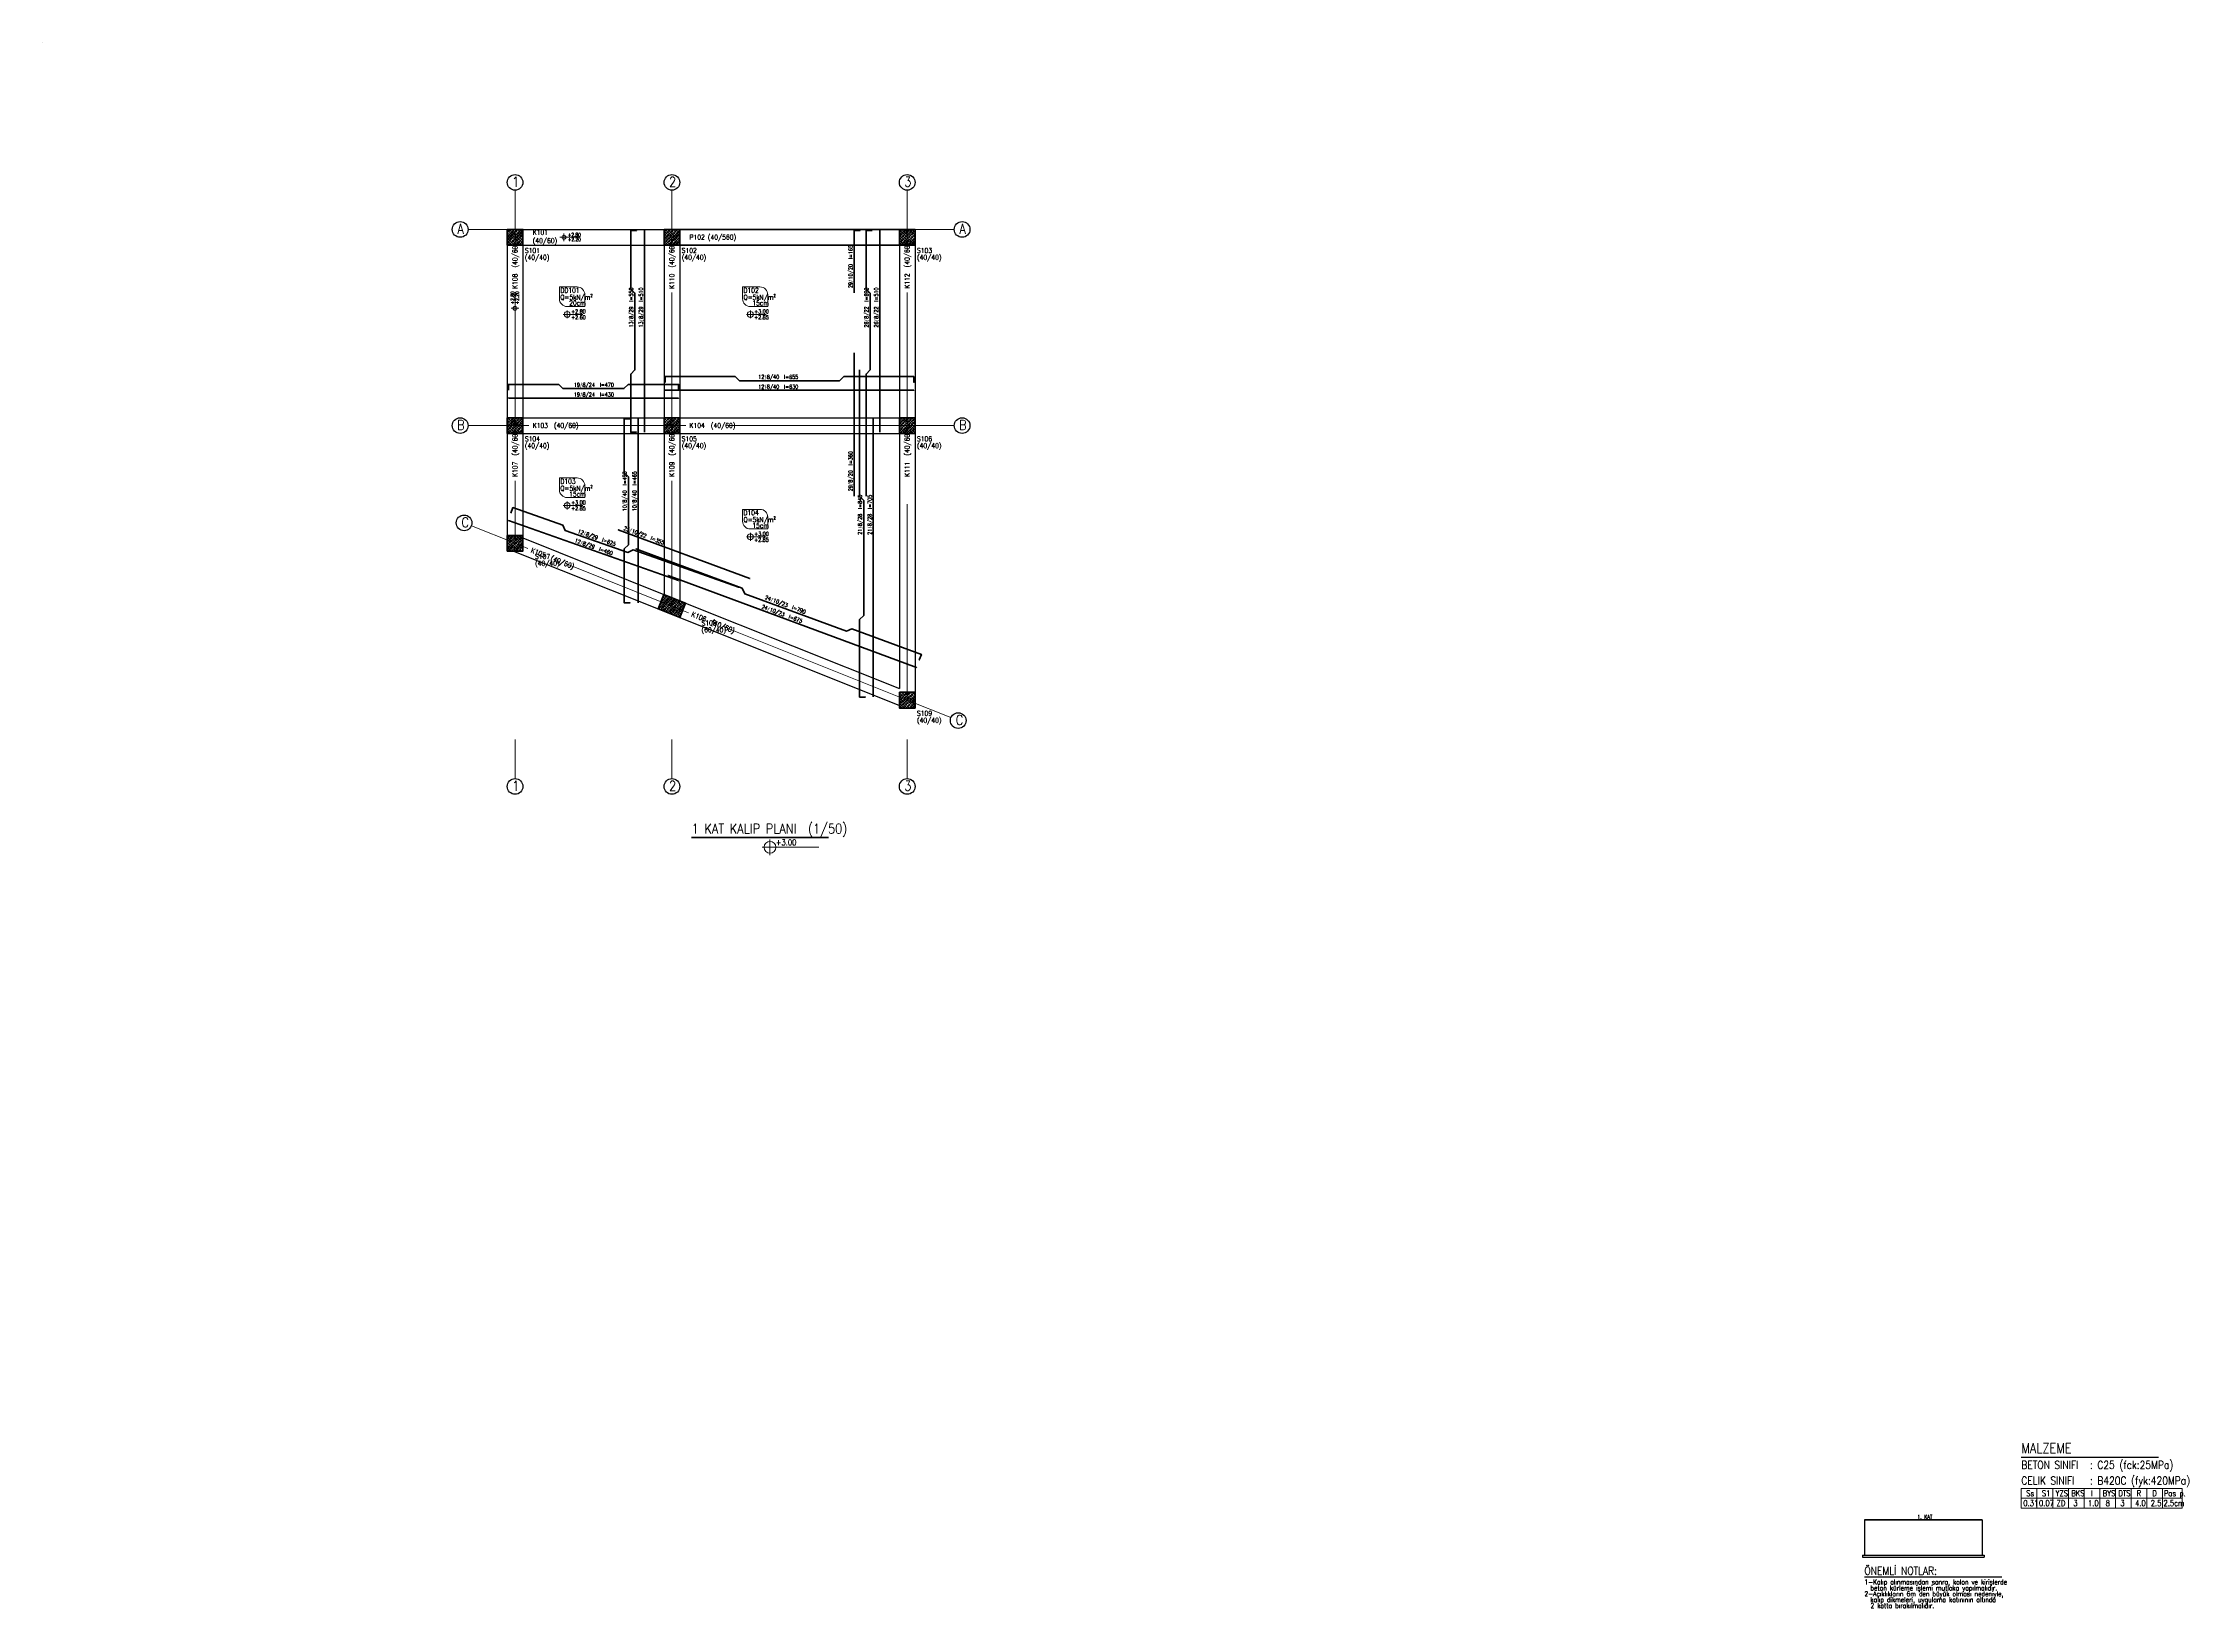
# Model space of a CAD drawing. Extents: x 0 to 1.09, y 0.04 to 0.84.
import ezdxf

# ---------------------------------------------------------------- set-up
doc = ezdxf.new("R2010")
doc.units = 0
doc.linetypes.add('CENTER', pattern=[0.0065, 0.002, -0.001, 0.0005, -0.001, 0.002])
for name, color, linetype, lineweight in [('AXIS2', 1, 'Continuous', 20), ('AXIS3', 2, 'Continuous', 30), ('AXIS4', 3, 'Continuous', 50), ('BEAM2', 1, 'Continuous', 20), ('BEAM3', 2, 'Continuous', 30), ('BEAM4', 3, 'Continuous', 50), ('COLUMN3', 2, 'Continuous', 30), ('COLUMN4', 3, 'Continuous', 50), ('DETAIL2', 1, 'Continuous', 20), ('DETAIL3', 2, 'Continuous', 30), ('DETAIL4', 3, 'Continuous', 50), ('LGP-SLAB2', 1, 'Continuous', 20), ('LGP-SLAB3', 6, 'Continuous', 30), ('MATERIAL2', 1, 'Continuous', 20), ('MATERIAL3', 2, 'Continuous', 30), ('MATERIAL4', 3, 'Continuous', 50), ('REBAR', 4, 'Continuous', 50), ('REBAR2', 1, 'Continuous', 20)]:
    doc.layers.add(name, color=color, linetype=linetype, lineweight=lineweight)
doc.styles.add('stastyle', font='RomanSTA.ttf')
pattern_1 = [(45, (0, 0), (-0.0008838835, 0.0008838835), []), (45, (0.0008839, 0), (-0.0008838835, 0.0008838835), [0.000625, -0.0003125])]

msp = doc.modelspace()

# ---------------------------------------------------------------- hatches: boundary and pattern name
h = msp.add_hatch()
h.set_pattern_fill('ANSI33', color=1, scale=0.005, style=0, pattern_type=0)
h.set_pattern_definition(pattern_1)
h.paths.add_polyline_path([(0.2368, 0.7459), (0.2448, 0.7459), (0.2448, 0.7379), (0.2368, 0.7379)], flags=0)
h = msp.add_hatch()
h.set_pattern_fill('ANSI33', color=1, scale=0.005, style=0, pattern_type=0)
h.set_pattern_definition(pattern_1)
h.paths.add_polyline_path([(0.3168, 0.7459), (0.3248, 0.7459), (0.3248, 0.7379), (0.3168, 0.7379)], flags=0)
h = msp.add_hatch()
h.set_pattern_fill('ANSI33', color=1, scale=0.005, style=0, pattern_type=0)
h.set_pattern_definition(pattern_1)
h.paths.add_polyline_path([(0.4368, 0.7459), (0.4448, 0.7459), (0.4448, 0.7379), (0.4368, 0.7379)], flags=0)
h = msp.add_hatch()
h.set_pattern_fill('ANSI33', color=1, scale=0.005, style=0, pattern_type=0)
h.set_pattern_definition(pattern_1)
h.paths.add_polyline_path([(0.2368, 0.6499), (0.2448, 0.6499), (0.2448, 0.6419), (0.2368, 0.6419)], flags=0)
h = msp.add_hatch()
h.set_pattern_fill('ANSI33', color=1, scale=0.005, style=0, pattern_type=0)
h.set_pattern_definition(pattern_1)
h.paths.add_polyline_path([(0.3168, 0.6499), (0.3248, 0.6499), (0.3248, 0.6419), (0.3168, 0.6419)], flags=0)
h = msp.add_hatch()
h.set_pattern_fill('ANSI33', color=1, scale=0.005, style=0, pattern_type=0)
h.set_pattern_definition(pattern_1)
h.paths.add_polyline_path([(0.4368, 0.6499), (0.4448, 0.6499), (0.4448, 0.6419), (0.4368, 0.6419)], flags=0)
h = msp.add_hatch()
h.set_pattern_fill('ANSI33', color=1, scale=0.005, style=0, pattern_type=0)
h.set_pattern_definition(pattern_1)
h.paths.add_polyline_path([(0.2368, 0.5899), (0.2448, 0.5899), (0.2448, 0.5819), (0.2368, 0.5819)], flags=0)
h = msp.add_hatch()
h.set_pattern_fill('ANSI33', color=1, scale=0.005, style=0, pattern_type=0)
h.set_pattern_definition(pattern_1)
h.paths.add_polyline_path([(0.3167, 0.5598), (0.3278, 0.5554), (0.3249, 0.548), (0.3137, 0.5524)], flags=0)
h = msp.add_hatch()
h.set_pattern_fill('ANSI33', color=1, scale=0.005, style=0, pattern_type=0)
h.set_pattern_definition(pattern_1)
h.paths.add_polyline_path([(0.4368, 0.5099), (0.4448, 0.5099), (0.4448, 0.5019), (0.4368, 0.5019)], flags=0)

# ---------------------------------------------------------------- linework, layer by layer
at = {"layer": 'AXIS2', "color": 1, "linetype": 'CENTER'}
for p, q in [((0.2408, 0.7659), (0.2408, 0.7459)), ((0.3208, 0.7659), (0.3208, 0.7459)), ((0.4408, 0.7659), (0.4408, 0.7459)), ((0.2168, 0.7459), (0.2408, 0.7459)), ((0.2408, 0.7459), (0.3208, 0.7459)), ((0.2408, 0.7349), (0.2408, 0.7459)), ((0.3208, 0.7459), (0.4408, 0.7459)), ((0.3208, 0.7349), (0.3208, 0.7459)), ((0.4408, 0.7349), (0.4408, 0.7459)), ((0.4648, 0.7459), (0.4408, 0.7459)), ((0.2408, 0.6459), (0.2408, 0.7137)), ((0.3208, 0.6459), (0.3208, 0.7137)), ((0.4408, 0.6459), (0.4408, 0.7137)), ((0.2168, 0.6459), (0.2408, 0.6459)), ((0.2408, 0.6459), (0.2479, 0.6459)), ((0.2408, 0.6389), (0.2408, 0.6459)), ((0.2691, 0.6459), (0.3208, 0.6459)), ((0.3208, 0.6459), (0.3279, 0.6459)), ((0.3208, 0.6389), (0.3208, 0.6459)), ((0.3491, 0.6459), (0.4408, 0.6459)), ((0.4408, 0.6389), (0.4408, 0.6459)), ((0.4648, 0.6459), (0.4408, 0.6459)), ((0.2408, 0.5859), (0.2408, 0.6177)), ((0.3208, 0.5539), (0.3208, 0.6177)), ((0.4408, 0.5059), (0.4408, 0.6177)), ((0.2185, 0.5948), (0.2408, 0.5859)), ((0.2408, 0.5859), (0.2473, 0.5833)), ((0.267, 0.5754), (0.3208, 0.5539)), ((0.3208, 0.5539), (0.3292, 0.5505)), ((0.3489, 0.5426), (0.4408, 0.5059)), ((0.4631, 0.497), (0.4408, 0.5059)), ((0.2408, 0.4659), (0.2408, 0.4859)), ((0.3208, 0.4659), (0.3208, 0.4859)), ((0.4408, 0.4659), (0.4408, 0.4859))]:
    msp.add_line(p, q, dxfattribs=at)
at = {"layer": 'AXIS3', "color": 2}
for centre in [(0.2408, 0.7699), (0.3208, 0.7699), (0.4408, 0.7699), (0.2128, 0.7459), (0.4688, 0.7459), (0.2128, 0.6459), (0.4688, 0.6459), (0.2148, 0.5963), (0.4668, 0.4955), (0.2408, 0.4619), (0.3208, 0.4619), (0.4408, 0.4619)]:
    msp.add_circle(centre, 0.004, dxfattribs=at)
at = {"layer": 'BEAM2', "color": 1}
for p, q in [((0.2637, 0.7419), (0.2737, 0.7419)), ((0.2657, 0.7439), (0.2657, 0.7399)), ((0.2408, 0.7037), (0.2408, 0.7137)), ((0.2428, 0.7057), (0.2388, 0.7057))]:
    msp.add_line(p, q, dxfattribs=at)
for centre in [(0.2657, 0.7419), (0.2408, 0.7057)]:
    msp.add_circle(centre, 0.001, dxfattribs=at)
at = {"layer": 'BEAM3', "color": 2}
for p, q in [((0.2448, 0.7459), (0.3168, 0.7459)), ((0.2368, 0.7379), (0.2368, 0.6499)), ((0.2448, 0.7379), (0.3168, 0.7379)), ((0.2448, 0.7379), (0.2448, 0.6499)), ((0.3168, 0.7379), (0.3168, 0.6499)), ((0.3248, 0.7379), (0.3248, 0.6499)), ((0.4368, 0.7379), (0.4368, 0.6499)), ((0.4448, 0.7379), (0.4448, 0.6499)), ((0.2448, 0.6499), (0.3168, 0.6499)), ((0.3248, 0.6499), (0.4368, 0.6499)), ((0.2368, 0.6419), (0.2368, 0.5899)), ((0.2448, 0.6419), (0.3168, 0.6419)), ((0.2448, 0.6419), (0.2448, 0.5899)), ((0.3168, 0.6419), (0.3168, 0.5598)), ((0.3248, 0.6419), (0.4368, 0.6419)), ((0.3248, 0.6419), (0.3248, 0.5566)), ((0.4368, 0.6419), (0.4368, 0.5118)), ((0.4448, 0.6419), (0.4448, 0.5099)), ((0.24, 0.5819), (0.3137, 0.5524)), ((0.2448, 0.5886), (0.3167, 0.5598)), ((0.3249, 0.548), (0.4368, 0.5032)), ((0.3278, 0.5554), (0.4368, 0.5118))]:
    msp.add_line(p, q, dxfattribs=at)
at = {"layer": 'BEAM4', "color": 3}
for p, q in [((0.3248, 0.7459), (0.4368, 0.7459)), ((0.3248, 0.7379), (0.4368, 0.7379))]:
    msp.add_line(p, q, dxfattribs=at)
at = {"layer": 'COLUMN4', "color": 3}
for points in [[(0.2368, 0.7459), (0.2448, 0.7459), (0.2448, 0.7379), (0.2368, 0.7379)], [(0.3168, 0.7459), (0.3248, 0.7459), (0.3248, 0.7379), (0.3168, 0.7379)], [(0.4368, 0.7459), (0.4448, 0.7459), (0.4448, 0.7379), (0.4368, 0.7379)], [(0.2368, 0.6499), (0.2448, 0.6499), (0.2448, 0.6419), (0.2368, 0.6419)], [(0.3168, 0.6499), (0.3248, 0.6499), (0.3248, 0.6419), (0.3168, 0.6419)], [(0.4368, 0.6499), (0.4448, 0.6499), (0.4448, 0.6419), (0.4368, 0.6419)], [(0.2368, 0.5899), (0.2448, 0.5899), (0.2448, 0.5819), (0.2368, 0.5819)], [(0.3167, 0.5598), (0.3278, 0.5554), (0.3249, 0.548), (0.3137, 0.5524)], [(0.4368, 0.5099), (0.4448, 0.5099), (0.4448, 0.5019), (0.4368, 0.5019)]]:
    msp.add_lwpolyline(points, close=True, dxfattribs=at)
at = {"layer": 'DETAIL2', "color": 1}
for p, q in [((0.3668, 0.4309), (0.3958, 0.4309)), ((0.3708, 0.4349), (0.3708, 0.4269))]:
    msp.add_line(p, q, dxfattribs=at)
msp.add_circle((0.3708, 0.4309), 0.003, dxfattribs=at)
at = {"layer": 'DETAIL3', "color": 2}
for p, q in [((0.929, 0.088), (0.929, 0.07)), ((0.989, 0.088), (0.989, 0.07)), ((0.928, 0.07), (0.99, 0.07)), ((0.928, 0.07), (0.928, 0.069)), ((0.928, 0.069), (0.99, 0.069)), ((0.99, 0.07), (0.99, 0.069)), ((0.929, 0.059), (0.999, 0.059))]:
    msp.add_line(p, q, dxfattribs=at)
at = {"layer": 'DETAIL4', "color": 3}
for p, q in [((0.3308, 0.4359), (0.4006, 0.4359)), ((0.929, 0.088), (0.989, 0.088))]:
    msp.add_line(p, q, dxfattribs=at)
at = {"layer": 'LGP-SLAB2', "color": 1}
for p, q in [((0.2634, 0.7166), (0.2724, 0.7166)), ((0.2634, 0.7166), (0.2634, 0.7106)), ((0.2764, 0.7126), (0.2764, 0.7066)), ((0.3568, 0.7166), (0.3657, 0.7166)), ((0.3568, 0.7166), (0.3568, 0.7106)), ((0.3697, 0.7126), (0.3697, 0.7066)), ((0.2654, 0.7026), (0.2754, 0.7026)), ((0.2674, 0.7066), (0.2764, 0.7066)), ((0.2674, 0.7046), (0.2674, 0.7006)), ((0.3588, 0.7026), (0.3688, 0.7026)), ((0.3608, 0.7066), (0.3697, 0.7066)), ((0.3608, 0.7046), (0.3608, 0.7006)), ((0.2634, 0.6192), (0.2724, 0.6192)), ((0.2634, 0.6192), (0.2634, 0.6132)), ((0.2764, 0.6152), (0.2764, 0.6092)), ((0.2654, 0.6052), (0.2754, 0.6052)), ((0.2674, 0.6092), (0.2764, 0.6092)), ((0.2674, 0.6072), (0.2674, 0.6032)), ((0.3568, 0.6032), (0.3657, 0.6032)), ((0.3568, 0.6032), (0.3568, 0.5972)), ((0.3608, 0.5932), (0.3697, 0.5932)), ((0.3608, 0.5912), (0.3608, 0.5872)), ((0.3697, 0.5992), (0.3697, 0.5932)), ((0.3588, 0.5892), (0.3688, 0.5892))]:
    msp.add_line(p, q, dxfattribs=at)
for centre in [(0.2674, 0.7026), (0.3608, 0.7026), (0.2674, 0.6052), (0.3608, 0.5892)]:
    msp.add_circle(centre, 0.0015, dxfattribs=at)
for centre, start, end in [((0.2724, 0.7126), 0, 90), ((0.3657, 0.7126), 0, 90), ((0.2674, 0.7106), 180, 270), ((0.3608, 0.7106), 180, 270), ((0.2674, 0.6132), 180, 270), ((0.2724, 0.6152), 0, 90), ((0.3657, 0.5992), 0, 90), ((0.3608, 0.5972), 180, 270)]:
    msp.add_arc(centre, 0.004, start, end, dxfattribs=at)
at = {"layer": 'MATERIAL2', "color": 1}
for p, q in [((1.009, 0.104), (1.091, 0.104)), ((1.009, 0.104), (1.009, 0.094)), ((1.009, 0.099), (1.091, 0.099)), ((1.017, 0.104), (1.017, 0.094)), ((1.025, 0.104), (1.025, 0.094)), ((1.033, 0.104), (1.033, 0.094)), ((1.041, 0.104), (1.041, 0.094)), ((1.049, 0.104), (1.049, 0.094)), ((1.057, 0.104), (1.057, 0.094)), ((1.065, 0.104), (1.065, 0.094)), ((1.073, 0.104), (1.073, 0.094)), ((1.081, 0.104), (1.081, 0.094)), ((1.091, 0.104), (1.091, 0.094)), ((1.009, 0.094), (1.091, 0.094))]:
    msp.add_line(p, q, dxfattribs=at)
at = {"layer": 'MATERIAL3', "color": 2}
msp.add_line((1.009, 0.12), (1.079, 0.12), dxfattribs=at)
at = {"layer": 'REBAR'}
for points in [[(0.3028, 0.6425), (0.3028, 0.6425), (0.2998, 0.6425), (0.2998, 0.6722), (0.3019, 0.6743), (0.3019, 0.7135), (0.2998, 0.7156), (0.2998, 0.7453), (0.3028, 0.7453), (0.3028, 0.7453)], [(0.3068, 0.6425), (0.3068, 0.6425), (0.3068, 0.7453), (0.3068, 0.7453)], [(0.4138, 0.7136), (0.4138, 0.7136), (0.4138, 0.7453), (0.4168, 0.7453), (0.4168, 0.7453)], [(0.4198, 0.61), (0.4198, 0.61), (0.4198, 0.6722), (0.4219, 0.6743), (0.4219, 0.7135), (0.4198, 0.7156), (0.4198, 0.7453), (0.4228, 0.7453), (0.4228, 0.7453)], [(0.4268, 0.6425), (0.4268, 0.6425), (0.4268, 0.7453), (0.4268, 0.7453)], [(0.4138, 0.61), (0.4138, 0.61), (0.4138, 0.683), (0.4138, 0.683)], [(0.3174, 0.6679), (0.3174, 0.6679), (0.3173, 0.6709), (0.353, 0.6709), (0.3552, 0.6688), (0.4063, 0.6688), (0.4084, 0.6709), (0.4441, 0.6709), (0.4442, 0.6679), (0.4442, 0.6679)], [(0.4195, 0.5075), (0.4195, 0.5075), (0.4165, 0.5075), (0.4165, 0.547), (0.4186, 0.5491), (0.4186, 0.6077), (0.4165, 0.6099), (0.4165, 0.6743), (0.4165, 0.6743)], [(0.2374, 0.6639), (0.2374, 0.6639), (0.2374, 0.6669), (0.2631, 0.6669), (0.2652, 0.6648), (0.2963, 0.6648), (0.2985, 0.6669), (0.3242, 0.6669), (0.3242, 0.6639), (0.3242, 0.6639)], [(0.2374, 0.6599), (0.2374, 0.6599), (0.3242, 0.6599), (0.3242, 0.6599)], [(0.3174, 0.6639), (0.3174, 0.6639), (0.4442, 0.6639), (0.4442, 0.6639)], [(0.2995, 0.5555), (0.2995, 0.5555), (0.2965, 0.5555), (0.2965, 0.583), (0.2986, 0.5851), (0.2986, 0.6197), (0.2965, 0.6219), (0.2965, 0.6493), (0.2995, 0.6493), (0.2995, 0.6493)], [(0.3035, 0.5556), (0.3035, 0.5556), (0.3035, 0.6493), (0.3035, 0.6493)], [(0.4235, 0.5076), (0.4235, 0.5076), (0.4235, 0.6493), (0.4235, 0.6493)], [(0.2387, 0.6013), (0.2387, 0.6013), (0.2397, 0.6041), (0.2652, 0.5951), (0.2664, 0.5924), (0.2983, 0.5812), (0.301, 0.5825), (0.3548, 0.5635), (0.3548, 0.5635)], [(0.2374, 0.5975), (0.2374, 0.5975), (0.3242, 0.5669), (0.3242, 0.5669)], [(0.2934, 0.5928), (0.2934, 0.5928), (0.3606, 0.5679), (0.3606, 0.5679)], [(0.3024, 0.583), (0.3024, 0.583), (0.3566, 0.563), (0.3579, 0.5602), (0.4098, 0.541), (0.4125, 0.5423), (0.448, 0.5292), (0.4469, 0.5264), (0.4469, 0.5264)], [(0.3188, 0.5695), (0.3188, 0.5695), (0.4456, 0.5226), (0.4456, 0.5226)]]:
    msp.add_lwpolyline(points, dxfattribs=at)

# ---------------------------------------------------------------- texts
at = {"style": 'stastyle', "width": 0.85}
msp.add_text('4#1/50//D:\\PROJELER\\projeler2026\\deneme\\sl\\deneme_01', height=0.000001, dxfattribs=at).set_placement((0, 0.841))
at = {"layer": 'AXIS4', "color": 3, "style": 'stastyle', "width": 0.85}
for s, p in [('1', (0.2393, 0.7677)), ('2', (0.3193, 0.7677)), ('3', (0.4393, 0.7677)), ('A', (0.2114, 0.7437)), ('A', (0.4674, 0.7437)), ('B', (0.2112, 0.6437)), ('B', (0.4672, 0.6437)), ('C', (0.2135, 0.5941)), ('C', (0.4655, 0.4933)), ('1', (0.2393, 0.4597)), ('2', (0.3193, 0.4597)), ('3', (0.4393, 0.4597))]:
    msp.add_text(s, height=0.005, dxfattribs=at).set_placement(p)
at = {"layer": 'BEAM2', "color": 1, "style": 'stastyle', "width": 0.85}
for s, p in [('+2.80', (0.2677, 0.7423)), ('+2.20', (0.2677, 0.7399))]:
    msp.add_text(s, height=0.0018, dxfattribs=at).set_placement(p)
for s, p in [('+2.80', (0.2404, 0.7077)), ('+2.20', (0.2428, 0.7077))]:
    msp.add_text(s, height=0.0018, rotation=90, dxfattribs=at).set_placement(p)
at = {"layer": 'BEAM3', "color": 2, "style": 'stastyle', "width": 0.85}
for s, p in [('K101', (0.2498, 0.7432)), ('(40/60)', (0.2498, 0.7389)), ('P102 (40/560)', (0.3298, 0.7407)), ('K103  (40/60)', (0.2498, 0.6447)), ('K104  (40/60)', (0.3298, 0.6447))]:
    msp.add_text(s, height=0.0025, dxfattribs=at).set_placement(p)
for s, rotation, p in [('K108  (40/60)', 90, (0.242, 0.7156)), ('K110  (40/60)', 90, (0.322, 0.7156)), ('K112  (40/60)', 90, (0.442, 0.7157)), ('K107  (40/60)', 90, (0.242, 0.6197)), ('K109  (40/60)', 90, (0.322, 0.6197)), ('K111  (40/60)', 90, (0.442, 0.6197)), ('K105  (40/60)', 338.1986, (0.2486, 0.5814)), ('K106  (40/60)', 338.1986, (0.3305, 0.5487))]:
    msp.add_text(s, height=0.0025, rotation=rotation, dxfattribs=at).set_placement(p)
at = {"layer": 'COLUMN3', "color": 2, "style": 'stastyle', "width": 0.85}
for s, p in [('S101', (0.2458, 0.7339)), ('(40/40)', (0.2458, 0.7304)), ('S102', (0.3258, 0.7339)), ('(40/40)', (0.3258, 0.7304)), ('S103', (0.4458, 0.7339)), ('(40/40)', (0.4458, 0.7304)), ('S104', (0.2458, 0.6379)), ('(40/40)', (0.2458, 0.6344)), ('S105', (0.3258, 0.6379)), ('(40/40)', (0.3258, 0.6344)), ('S106', (0.4458, 0.6379)), ('(40/40)', (0.4458, 0.6344)), ('S107', (0.251, 0.5779)), ('(40/40)', (0.251, 0.5744)), ('S108', (0.3359, 0.544)), ('(60/40)', (0.3359, 0.5405)), ('S109', (0.4458, 0.4979)), ('(40/40)', (0.4458, 0.4944))]:
    msp.add_text(s, height=0.0025, dxfattribs=at).set_placement(p)
at = {"layer": 'DETAIL3', "color": 2, "style": 'stastyle', "width": 0.85}
for s, height, p in [('+3.00', 0.003, (0.3738, 0.4319)), ('1. KAT', 0.002, (0.9559, 0.0885)), ('1-Kalıp alınmasından sonra, kolon ve kirişlerde', 0.0025, (0.929, 0.055)), ('2-Açıklıkların 6m den büyük olması nedeniyle,', 0.0025, (0.929, 0.049)), ('  2 katta bırakılmalıdır.', 0.0025, (0.929, 0.043)), ('  beton kürleme işlemi mutlaka yapılmalıdır.', 0.0025, (0.929, 0.052)), ('  kalıp dikmeleri, uygulama katınının altında', 0.0025, (0.929, 0.046))]:
    msp.add_text(s, height=height, dxfattribs=at).set_placement(p)
at = {"layer": 'DETAIL4', "color": 3, "style": 'stastyle', "width": 0.85}
for s, height, p in [('1 KAT KALIP PLANI  (1/50)', 0.005, (0.3308, 0.4379)), ('ÖNEMLİ NOTLAR:', 0.004, (0.929, 0.06))]:
    msp.add_text(s, height=height, dxfattribs=at).set_placement(p)
at = {"layer": 'LGP-SLAB3', "color": 2, "style": 'stastyle', "width": 0.85}
for s, height, p in [('Q=5kN/m²', 0.0025, (0.2639, 0.7101)), ('DD101', 0.0025, (0.2639, 0.7136)), ('Q=5kN/m²', 0.0025, (0.3573, 0.7101)), ('D102', 0.0025, (0.3573, 0.7136)), ('20cm', 0.0025, (0.2684, 0.7071)), ('+2.80', 0.002, (0.2694, 0.7031)), ('+2.60', 0.002, (0.2694, 0.7001)), ('15cm', 0.0025, (0.3618, 0.7071)), ('+3.00', 0.002, (0.3628, 0.7031)), ('+2.85', 0.002, (0.3628, 0.7001)), ('Q=5kN/m²', 0.0025, (0.2639, 0.6127)), ('D103', 0.0025, (0.2639, 0.6162)), ('15cm', 0.0025, (0.2684, 0.6097)), ('+3.00', 0.002, (0.2694, 0.6057)), ('+2.85', 0.002, (0.2694, 0.6027)), ('D104', 0.0025, (0.3573, 0.6002)), ('Q=5kN/m²', 0.0025, (0.3573, 0.5967)), ('15cm', 0.0025, (0.3618, 0.5937)), ('+3.00', 0.002, (0.3628, 0.5897)), ('+2.85', 0.002, (0.3628, 0.5867))]:
    msp.add_text(s, height=height, dxfattribs=at).set_placement(p)
at = {"layer": 'MATERIAL3', "color": 2, "style": 'stastyle', "width": 0.85}
for s, height, p in [('CELIK SINIFI', 0.004, (1.009, 0.106)), ('BETON SINIFI', 0.004, (1.009, 0.114)), ('Ss', 0.003, (1.0115, 0.1)), ('S1', 0.003, (1.0195, 0.1)), ('YZS', 0.003, (1.0265, 0.1)), ('BKS', 0.003, (1.0345, 0.1)), ('I', 0.003, (1.0445, 0.1)), ('BYS', 0.003, (1.0505, 0.1)), ('DTS', 0.003, (1.0585, 0.1)), ('R', 0.003, (1.0678, 0.1)), ('D', 0.003, (1.0758, 0.1)), ('Pas p.', 0.003, (1.0817, 0.1)), ('0.31', 0.003, (1.01, 0.095)), ('0.07', 0.003, (1.018, 0.095)), ('ZD', 0.003, (1.027, 0.095)), ('3', 0.003, (1.0355, 0.095)), ('1.0', 0.003, (1.043, 0.095)), ('8', 0.003, (1.052, 0.095)), ('3', 0.003, (1.0595, 0.095)), ('4.0', 0.003, (1.067, 0.095)), ('2.5', 0.003, (1.075, 0.095)), ('2.5cm', 0.003, (1.0815, 0.095))]:
    msp.add_text(s, height=height, dxfattribs=at).set_placement(p)
at = {"layer": 'MATERIAL4', "color": 3, "style": 'stastyle', "width": 0.85}
for s, height, p in [('MALZEME', 0.005, (1.009, 0.122)), (': C25 (fck:25MPa)', 0.004, (1.044, 0.114)), (': B420C (fyk:420MPa)', 0.004, (1.044, 0.106))]:
    msp.add_text(s, height=height, dxfattribs=at).set_placement(p)
at = {"layer": 'REBAR', "style": 'stastyle', "width": 0.85}
for s, p in [('& 1-.2- 1- 0- 0', (0.2374, 0.6599)), ('& 1-.15- 1- 0- 0', (0.3174, 0.6639)), ('& 1-.2- 1- 0- 0', (0.3068, 0.6425)), ('& 1-.15- 1- 6.499337- 0', (0.4268, 0.6425)), ('& 1-.15- 1- 0- 6', (0.2374, 0.5975)), ('& 1-.15- 1- 4- 0', (0.3188, 0.5695)), ('& 1-.15- 1- 0- 0', (0.3035, 0.5556)), ('& 1-.15- 1- 0- 5', (0.4235, 0.5076))]:
    msp.add_text(s, height=0.0000001, dxfattribs=at).set_placement(p)
at = {"layer": 'REBAR2', "color": 1, "style": 'stastyle', "width": 0.85}
for s, rotation, p in [(' 29ƒ10/20  l=165', 90, (0.4129, 0.7148)), (' 13ƒ8/29  l=550', 90, (0.301, 0.6947)), (' 13ƒ8/29  l=510', 90, (0.306, 0.6947)), (' 26ƒ8/22  l=690', 90, (0.421, 0.6947)), (' 26ƒ8/22  l=510', 90, (0.426, 0.6947)), (' 29ƒ8/20  l=360', 90, (0.4129, 0.6112)), (' 10ƒ8/40  l=490', 90, (0.2977, 0.601)), (' 10ƒ8/40  l=465', 90, (0.3027, 0.601)), (' 21ƒ8/28  l=845', 90, (0.4177, 0.589)), (' 21ƒ8/28  l=705', 90, (0.4227, 0.589)), (' 12ƒ8/29  l=625', 340.5585, (0.2714, 0.5916)), (' 25ƒ10/22  l=355', 339.6987, (0.2948, 0.5932)), (' 12ƒ8/29  l=460', 340.5585, (0.2698, 0.5869)), (' 24ƒ10/23  l=790', 339.6987, (0.3669, 0.5579)), (' 24ƒ10/23  l=675', 339.6987, (0.3652, 0.5532))]:
    msp.add_text(s, height=0.002, rotation=rotation, dxfattribs=at).set_placement(p)
for s, p in [(' 19ƒ8/24  l=470', (0.2696, 0.6657)), (' 12ƒ8/40  l=655', (0.3636, 0.6697)), (' 19ƒ8/24  l=430', (0.2696, 0.6607)), (' 12ƒ8/40  l=630', (0.3636, 0.6647))]:
    msp.add_text(s, height=0.002, dxfattribs=at).set_placement(p)

doc.saveas('drawing.dxf')
